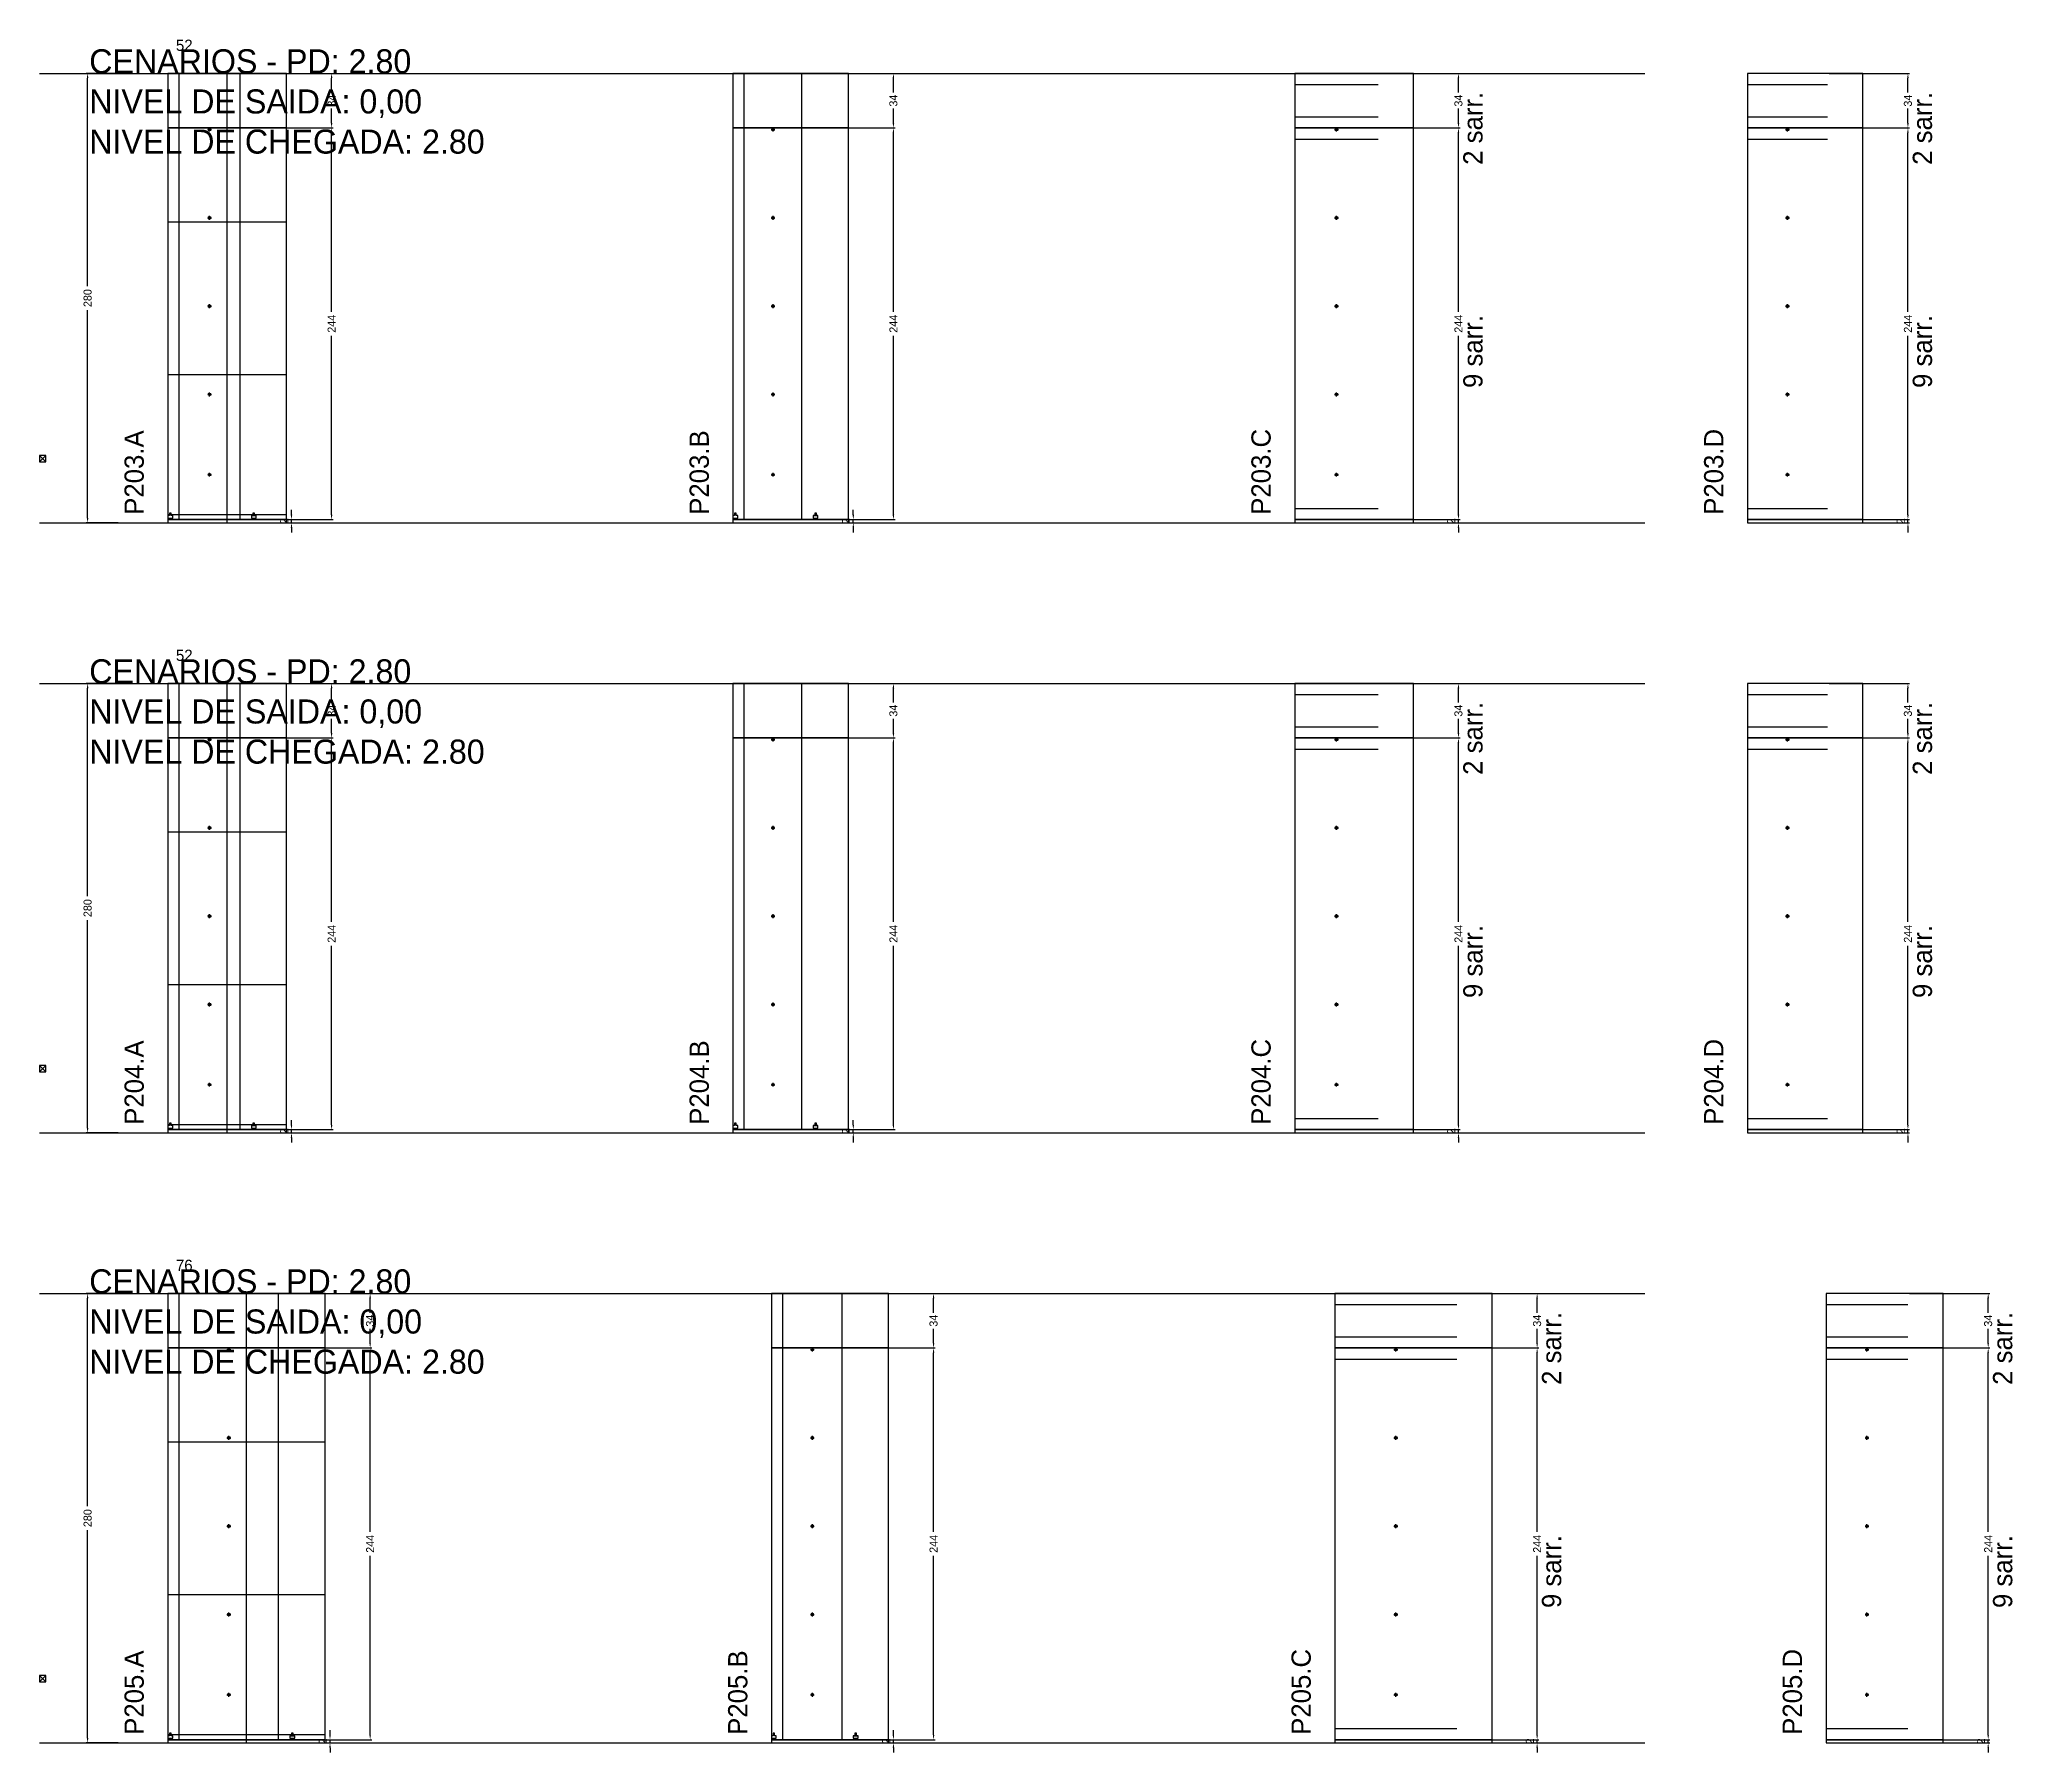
# Model space of a CAD drawing. Header units: centimetres. Extents: x -10500 to 4147, y -7606 to 295.
# Drawn here: x -7000 to -5771, y -3046 to -1979 of the extents above; entities that cross this region are included whole.
import ezdxf

# ---------------------------------------------------------------- set-up
doc = ezdxf.new("R2010")
doc.units = ezdxf.units.CM
doc.linetypes.add('DASHED', pattern=[2, -2])
for name, color, linetype in [('COTA', 241, 'Continuous'), ('COTAS FURACAO', 16, 'Continuous'), ('Madeira', 30, 'Continuous'), ('NOMENCLATURA', 7, 'Continuous'), ('Nível', 160, 'Continuous'), ('Painéis', 200, 'Continuous'), ('Perfil Metálico', 150, 'Continuous'), ('SARR_2.2x7', 40, 'Continuous'), ('SARRAFO DE PRESSAO', 200, 'Continuous'), ('texto', 7, 'Continuous')]:
    doc.layers.add(name, color=color, linetype=linetype)
doc.dimstyles.new('PAINEL-NOVA', dxfattribs={"dimtxt": 5, "dimasz": 3, "dimexe": 1, "dimexo": 1, "dimgap": 1, "dimtad": 1, "dimcen": 2.5, "dimazin": 3, "dimtfac": 1, "dimtmove": 0, "dimatfit": 3})

msp = doc.modelspace()

# ---------------------------------------------------------------- texts
at = {"layer": 'NOMENCLATURA'}
for s, p in [('CENARIOS - PD: 2.80', (-6969, -2000)), ('NIVEL DE SAIDA: 0,00', (-6969, -2025)), ('NIVEL DE CHEGADA: 2.80', (-6969, -2050)), ('CENARIOS - PD: 2.80', (-6969, -2380)), ('NIVEL DE SAIDA: 0,00', (-6969, -2405)), ('NIVEL DE CHEGADA: 2.80', (-6969, -2430)), ('CENARIOS - PD: 2.80', (-6969, -2760)), ('NIVEL DE SAIDA: 0,00', (-6969, -2785)), ('NIVEL DE CHEGADA: 2.80', (-6969, -2810))]:
    msp.add_text(s, height=15, dxfattribs=at).set_placement(p)
for s, p in [('2 sarr.', (-6101, -2057)), ('2 sarr.', (-5821, -2057)), ('9 sarr.', (-6101, -2196)), ('9 sarr.', (-5821, -2196)), ('P203.A', (-6935, -2275)), ('P203.B', (-6583, -2275)), ('P203.C', (-6233, -2275)), ('P203.D', (-5951, -2275)), ('2 sarr.', (-6101, -2437)), ('2 sarr.', (-5821, -2437)), ('9 sarr.', (-6101, -2576)), ('9 sarr.', (-5821, -2576)), ('P204.A', (-6935, -2655)), ('P204.B', (-6583, -2655)), ('P204.C', (-6233, -2655)), ('P204.D', (-5951, -2655)), ('2 sarr.', (-6052, -2817)), ('2 sarr.', (-5771, -2817)), ('9 sarr.', (-6052, -2956)), ('9 sarr.', (-5771, -2956)), ('P205.A', (-6935, -3035)), ('P205.B', (-6559, -3035)), ('P205.C', (-6208, -3035)), ('P205.D', (-5902, -3035))]:
    msp.add_text(s, height=12, rotation=90, dxfattribs=at).set_placement(p)
at = {"layer": 'texto'}
for s, p in [('52', (-6915, -1986)), ('52', (-6915, -2366)), ('76', (-6915, -2746))]:
    msp.add_text(s, height=7, dxfattribs=at).set_placement(p)

# ---------------------------------------------------------------- blocks, each defined once
blk = doc.blocks.new('_CLOSEDFILLED')
at = {"color": 0, "linetype": 'BYBLOCK'}
blk.add_solid([(-1, 0.16), (0, 0), (-1, -0.16)], dxfattribs=at)
blk = doc.blocks.new('*D183')
for p, q in [((-6951, -2760), (-6971, -2760)), ((-6970, -2892.5), (-6970, -2763)), ((-6970, -3037), (-6970, -2907.5)), ((-6951, -3040), (-6971, -3040))]:
    blk.add_line(p, q)
at = {"layer": 'Defpoints'}
for p in [(-6950, -2760), (-6970, -3040), (-6950, -3040)]:
    blk.add_point(p, dxfattribs=at)
at = {"layer": 'COTA', "xscale": 3, "yscale": 3}
for p, rotation in [((-6970, -2760), 90), ((-6970, -3040), 270)]:
    blk.add_blockref('_CLOSEDFILLED', p, dxfattribs=dict(at, rotation=rotation))
at = {"layer": 'COTA', "insert": (-6970, -2900), "char_height": 5, "attachment_point": 5, "rotation": 90}
blk.add_mtext('280', dxfattribs=at)
blk = doc.blocks.new('MULDURA')
at = {"layer": 'Paineis'}
for p, q in [((0, 0), (4, 4)), ((4, 0), (0, 4))]:
    blk.add_line(p, q, dxfattribs=at)
blk.add_lwpolyline([(0, 0), (4, 0), (4, 4), (0, 4)], close=True, dxfattribs=at)
blk = doc.blocks.new('*D185')
for p, q in [((-6843, -2794), (-6793, -2794)), ((-6794, -2908.5), (-6794, -2797)), ((-6794, -3035), (-6794, -2923.5)), ((-6843, -3038), (-6793, -3038))]:
    blk.add_line(p, q)
at = {"layer": 'Defpoints'}
for p in [(-6844, -2794), (-6844, -3038), (-6794, -3038)]:
    blk.add_point(p, dxfattribs=at)
at = {"layer": 'COTA', "xscale": 3, "yscale": 3}
for p, rotation in [((-6794, -2794), 90), ((-6794, -3038), 270)]:
    blk.add_blockref('_CLOSEDFILLED', p, dxfattribs=dict(at, rotation=rotation))
at = {"layer": 'COTA', "insert": (-6794, -2916), "char_height": 5, "attachment_point": 5, "rotation": 90}
blk.add_mtext('244', dxfattribs=at)
blk = doc.blocks.new('*D186')
for p, q in [((-6843, -2760), (-6793, -2760)), ((-6794, -2772), (-6794, -2763)), ((-6794, -2791), (-6794, -2782)), ((-6843, -2794), (-6793, -2794))]:
    blk.add_line(p, q)
at = {"layer": 'Defpoints'}
for p in [(-6844, -2760), (-6844, -2794), (-6794, -2794)]:
    blk.add_point(p, dxfattribs=at)
at = {"layer": 'COTA', "xscale": 3, "yscale": 3}
for p, rotation in [((-6794, -2760), 90), ((-6794, -2794), 270)]:
    blk.add_blockref('_CLOSEDFILLED', p, dxfattribs=dict(at, rotation=rotation))
at = {"layer": 'COTA', "insert": (-6794, -2777), "char_height": 5, "attachment_point": 5, "rotation": 90}
blk.add_mtext('34', dxfattribs=at)
blk = doc.blocks.new('SLIPTEE')
at = {"layer": 'Paineis'}
blk.add_lwpolyline([(0, 0), (3, 0), (3, 1.5), (2, 1.5), (2, 3), (1, 3), (1, 1.5), (0, 1.5)], close=True, dxfattribs=at)
blk = doc.blocks.new('SLIPTDD')
at = {"layer": 'Paineis'}
blk.add_line((0, 1.5), (3, 1.5), dxfattribs=at)
blk.add_lwpolyline([(0, 0), (3, 0), (3, 1.5), (2, 1.5), (2, 3), (1, 3), (1, 1.5), (0, 1.5)], close=True, dxfattribs=at)
blk = doc.blocks.new('furacao')
at = {"layer": 'COTAS FURACAO'}
for p, q in [((-1.2, 0), (1.2, 0)), ((0, -1.2), (0, 1.2))]:
    blk.add_line(p, q, dxfattribs=at)
blk.add_circle((0, 0), 0.8, dxfattribs=at)
blk = doc.blocks.new('*D188')
for p, q in [((-6492, -2794), (-6442, -2794)), ((-6443, -2908.5), (-6443, -2797)), ((-6443, -3035), (-6443, -2923.5)), ((-6492, -3038), (-6442, -3038))]:
    blk.add_line(p, q)
at = {"layer": 'Defpoints'}
for p in [(-6493, -2794), (-6493, -3038), (-6443, -3038)]:
    blk.add_point(p, dxfattribs=at)
at = {"layer": 'COTA', "xscale": 3, "yscale": 3}
for p, rotation in [((-6443, -2794), 90), ((-6443, -3038), 270)]:
    blk.add_blockref('_CLOSEDFILLED', p, dxfattribs=dict(at, rotation=rotation))
at = {"layer": 'COTA', "insert": (-6443, -2916), "char_height": 5, "attachment_point": 5, "rotation": 90}
blk.add_mtext('244', dxfattribs=at)
blk = doc.blocks.new('*D189')
for p, q in [((-6492, -2760), (-6442, -2760)), ((-6443, -2772), (-6443, -2763)), ((-6443, -2791), (-6443, -2782)), ((-6492, -2794), (-6442, -2794))]:
    blk.add_line(p, q)
at = {"layer": 'Defpoints'}
for p in [(-6493, -2760), (-6493, -2794), (-6443, -2794)]:
    blk.add_point(p, dxfattribs=at)
at = {"layer": 'COTA', "xscale": 3, "yscale": 3}
for p, rotation in [((-6443, -2760), 90), ((-6443, -2794), 270)]:
    blk.add_blockref('_CLOSEDFILLED', p, dxfattribs=dict(at, rotation=rotation))
at = {"layer": 'COTA', "insert": (-6443, -2777), "char_height": 5, "attachment_point": 5, "rotation": 90}
blk.add_mtext('34', dxfattribs=at)
blk = doc.blocks.new('*D191')
for p, q in [((-6116, -2794), (-6066, -2794)), ((-6067, -2908.5), (-6067, -2797)), ((-6067, -3035), (-6067, -2923.5)), ((-6116, -3038), (-6066, -3038))]:
    blk.add_line(p, q)
at = {"layer": 'Defpoints'}
for p in [(-6117, -2794), (-6117, -3038), (-6067, -3038)]:
    blk.add_point(p, dxfattribs=at)
at = {"layer": 'COTA', "xscale": 3, "yscale": 3}
for p, rotation in [((-6067, -2794), 90), ((-6067, -3038), 270)]:
    blk.add_blockref('_CLOSEDFILLED', p, dxfattribs=dict(at, rotation=rotation))
at = {"layer": 'COTA', "insert": (-6067, -2916), "char_height": 5, "attachment_point": 5, "rotation": 90}
blk.add_mtext('244', dxfattribs=at)
blk = doc.blocks.new('*D192')
for p, q in [((-6116, -2760), (-6066, -2760)), ((-6067, -2772), (-6067, -2763)), ((-6067, -2791), (-6067, -2782)), ((-6116, -2794), (-6066, -2794))]:
    blk.add_line(p, q)
at = {"layer": 'Defpoints'}
for p in [(-6117, -2760), (-6117, -2794), (-6067, -2794)]:
    blk.add_point(p, dxfattribs=at)
at = {"layer": 'COTA', "xscale": 3, "yscale": 3}
for p, rotation in [((-6067, -2760), 90), ((-6067, -2794), 270)]:
    blk.add_blockref('_CLOSEDFILLED', p, dxfattribs=dict(at, rotation=rotation))
at = {"layer": 'COTA', "insert": (-6067, -2777), "char_height": 5, "attachment_point": 5, "rotation": 90}
blk.add_mtext('34', dxfattribs=at)
blk = doc.blocks.new('*D194')
for p, q in [((-5835, -2794), (-5785, -2794)), ((-5786, -2908.5), (-5786, -2797)), ((-5786, -3035), (-5786, -2923.5)), ((-5835, -3038), (-5785, -3038))]:
    blk.add_line(p, q)
at = {"layer": 'Defpoints'}
for p in [(-5836, -2794), (-5836, -3038), (-5786, -3038)]:
    blk.add_point(p, dxfattribs=at)
at = {"layer": 'COTA', "xscale": 3, "yscale": 3}
for p, rotation in [((-5786, -2794), 90), ((-5786, -3038), 270)]:
    blk.add_blockref('_CLOSEDFILLED', p, dxfattribs=dict(at, rotation=rotation))
at = {"layer": 'COTA', "insert": (-5786, -2916), "char_height": 5, "attachment_point": 5, "rotation": 90}
blk.add_mtext('244', dxfattribs=at)
blk = doc.blocks.new('*D195')
for p, q in [((-5835, -2760), (-5785, -2760)), ((-5786, -2772), (-5786, -2763)), ((-5786, -2791), (-5786, -2782)), ((-5835, -2794), (-5785, -2794))]:
    blk.add_line(p, q)
at = {"layer": 'Defpoints'}
for p in [(-5836, -2760), (-5836, -2794), (-5786, -2794)]:
    blk.add_point(p, dxfattribs=at)
at = {"layer": 'COTA', "xscale": 3, "yscale": 3}
for p, rotation in [((-5786, -2760), 90), ((-5786, -2794), 270)]:
    blk.add_blockref('_CLOSEDFILLED', p, dxfattribs=dict(at, rotation=rotation))
at = {"layer": 'COTA', "insert": (-5786, -2777), "char_height": 5, "attachment_point": 5, "rotation": 90}
blk.add_mtext('34', dxfattribs=at)
blk = doc.blocks.new('*D157')
for p, q in [((-6951, -2380), (-6971, -2380)), ((-6970, -2512.5), (-6970, -2383)), ((-6970, -2657), (-6970, -2527.5)), ((-6951, -2660), (-6971, -2660))]:
    blk.add_line(p, q)
at = {"layer": 'Defpoints'}
for p in [(-6950, -2380), (-6970, -2660), (-6950, -2660)]:
    blk.add_point(p, dxfattribs=at)
at = {"layer": 'COTA', "xscale": 3, "yscale": 3}
for p, rotation in [((-6970, -2380), 90), ((-6970, -2660), 270)]:
    blk.add_blockref('_CLOSEDFILLED', p, dxfattribs=dict(at, rotation=rotation))
at = {"layer": 'COTA', "insert": (-6970, -2520), "char_height": 5, "attachment_point": 5, "rotation": 90}
blk.add_mtext('280', dxfattribs=at)
blk = doc.blocks.new('*D159')
for p, q in [((-6867, -2414), (-6817, -2414)), ((-6818, -2528.5), (-6818, -2417)), ((-6818, -2655), (-6818, -2543.5)), ((-6867, -2658), (-6817, -2658))]:
    blk.add_line(p, q)
at = {"layer": 'Defpoints'}
for p in [(-6868, -2414), (-6868, -2658), (-6818, -2658)]:
    blk.add_point(p, dxfattribs=at)
at = {"layer": 'COTA', "xscale": 3, "yscale": 3}
for p, rotation in [((-6818, -2414), 90), ((-6818, -2658), 270)]:
    blk.add_blockref('_CLOSEDFILLED', p, dxfattribs=dict(at, rotation=rotation))
at = {"layer": 'COTA', "insert": (-6818, -2536), "char_height": 5, "attachment_point": 5, "rotation": 90}
blk.add_mtext('244', dxfattribs=at)
blk = doc.blocks.new('*D160')
for p, q in [((-6867, -2380), (-6817, -2380)), ((-6818, -2392), (-6818, -2383)), ((-6818, -2411), (-6818, -2402)), ((-6867, -2414), (-6817, -2414))]:
    blk.add_line(p, q)
at = {"layer": 'Defpoints'}
for p in [(-6868, -2380), (-6868, -2414), (-6818, -2414)]:
    blk.add_point(p, dxfattribs=at)
at = {"layer": 'COTA', "xscale": 3, "yscale": 3}
for p, rotation in [((-6818, -2380), 90), ((-6818, -2414), 270)]:
    blk.add_blockref('_CLOSEDFILLED', p, dxfattribs=dict(at, rotation=rotation))
at = {"layer": 'COTA', "insert": (-6818, -2397), "char_height": 5, "attachment_point": 5, "rotation": 90}
blk.add_mtext('34', dxfattribs=at)
blk = doc.blocks.new('*D162')
for p, q in [((-6517, -2414), (-6467, -2414)), ((-6468, -2528.5), (-6468, -2417)), ((-6468, -2655), (-6468, -2543.5)), ((-6517, -2658), (-6467, -2658))]:
    blk.add_line(p, q)
at = {"layer": 'Defpoints'}
for p in [(-6518, -2414), (-6518, -2658), (-6468, -2658)]:
    blk.add_point(p, dxfattribs=at)
at = {"layer": 'COTA', "xscale": 3, "yscale": 3}
for p, rotation in [((-6468, -2414), 90), ((-6468, -2658), 270)]:
    blk.add_blockref('_CLOSEDFILLED', p, dxfattribs=dict(at, rotation=rotation))
at = {"layer": 'COTA', "insert": (-6468, -2536), "char_height": 5, "attachment_point": 5, "rotation": 90}
blk.add_mtext('244', dxfattribs=at)
blk = doc.blocks.new('*D163')
for p, q in [((-6517, -2380), (-6467, -2380)), ((-6468, -2392), (-6468, -2383)), ((-6468, -2411), (-6468, -2402)), ((-6517, -2414), (-6467, -2414))]:
    blk.add_line(p, q)
at = {"layer": 'Defpoints'}
for p in [(-6518, -2380), (-6518, -2414), (-6468, -2414)]:
    blk.add_point(p, dxfattribs=at)
at = {"layer": 'COTA', "xscale": 3, "yscale": 3}
for p, rotation in [((-6468, -2380), 90), ((-6468, -2414), 270)]:
    blk.add_blockref('_CLOSEDFILLED', p, dxfattribs=dict(at, rotation=rotation))
at = {"layer": 'COTA', "insert": (-6468, -2397), "char_height": 5, "attachment_point": 5, "rotation": 90}
blk.add_mtext('34', dxfattribs=at)
blk = doc.blocks.new('*D165')
for p, q in [((-6165, -2414), (-6115, -2414)), ((-6116, -2528.5), (-6116, -2417)), ((-6116, -2655), (-6116, -2543.5)), ((-6165, -2658), (-6115, -2658))]:
    blk.add_line(p, q)
at = {"layer": 'Defpoints'}
for p in [(-6166, -2414), (-6166, -2658), (-6116, -2658)]:
    blk.add_point(p, dxfattribs=at)
at = {"layer": 'COTA', "xscale": 3, "yscale": 3}
for p, rotation in [((-6116, -2414), 90), ((-6116, -2658), 270)]:
    blk.add_blockref('_CLOSEDFILLED', p, dxfattribs=dict(at, rotation=rotation))
at = {"layer": 'COTA', "insert": (-6116, -2536), "char_height": 5, "attachment_point": 5, "rotation": 90}
blk.add_mtext('244', dxfattribs=at)
blk = doc.blocks.new('*D166')
for p, q in [((-6165, -2380), (-6115, -2380)), ((-6116, -2392), (-6116, -2383)), ((-6116, -2411), (-6116, -2402)), ((-6165, -2414), (-6115, -2414))]:
    blk.add_line(p, q)
at = {"layer": 'Defpoints'}
for p in [(-6166, -2380), (-6166, -2414), (-6116, -2414)]:
    blk.add_point(p, dxfattribs=at)
at = {"layer": 'COTA', "xscale": 3, "yscale": 3}
for p, rotation in [((-6116, -2380), 90), ((-6116, -2414), 270)]:
    blk.add_blockref('_CLOSEDFILLED', p, dxfattribs=dict(at, rotation=rotation))
at = {"layer": 'COTA', "insert": (-6116, -2397), "char_height": 5, "attachment_point": 5, "rotation": 90}
blk.add_mtext('34', dxfattribs=at)
blk = doc.blocks.new('*D168')
for p, q in [((-5885, -2414), (-5835, -2414)), ((-5836, -2528.5), (-5836, -2417)), ((-5836, -2655), (-5836, -2543.5)), ((-5885, -2658), (-5835, -2658))]:
    blk.add_line(p, q)
at = {"layer": 'Defpoints'}
for p in [(-5886, -2414), (-5886, -2658), (-5836, -2658)]:
    blk.add_point(p, dxfattribs=at)
at = {"layer": 'COTA', "xscale": 3, "yscale": 3}
for p, rotation in [((-5836, -2414), 90), ((-5836, -2658), 270)]:
    blk.add_blockref('_CLOSEDFILLED', p, dxfattribs=dict(at, rotation=rotation))
at = {"layer": 'COTA', "insert": (-5836, -2536), "char_height": 5, "attachment_point": 5, "rotation": 90}
blk.add_mtext('244', dxfattribs=at)
blk = doc.blocks.new('*D169')
for p, q in [((-5885, -2380), (-5835, -2380)), ((-5836, -2392), (-5836, -2383)), ((-5836, -2411), (-5836, -2402)), ((-5885, -2414), (-5835, -2414))]:
    blk.add_line(p, q)
at = {"layer": 'Defpoints'}
for p in [(-5886, -2380), (-5886, -2414), (-5836, -2414)]:
    blk.add_point(p, dxfattribs=at)
at = {"layer": 'COTA', "xscale": 3, "yscale": 3}
for p, rotation in [((-5836, -2380), 90), ((-5836, -2414), 270)]:
    blk.add_blockref('_CLOSEDFILLED', p, dxfattribs=dict(at, rotation=rotation))
at = {"layer": 'COTA', "insert": (-5836, -2397), "char_height": 5, "attachment_point": 5, "rotation": 90}
blk.add_mtext('34', dxfattribs=at)
blk = doc.blocks.new('*D131')
for p, q in [((-6951, -2000), (-6971, -2000)), ((-6970, -2132.5), (-6970, -2003)), ((-6970, -2277), (-6970, -2147.5)), ((-6951, -2280), (-6971, -2280))]:
    blk.add_line(p, q)
at = {"layer": 'Defpoints'}
for p in [(-6950, -2000), (-6970, -2280), (-6950, -2280)]:
    blk.add_point(p, dxfattribs=at)
at = {"layer": 'COTA', "xscale": 3, "yscale": 3}
for p, rotation in [((-6970, -2000), 90), ((-6970, -2280), 270)]:
    blk.add_blockref('_CLOSEDFILLED', p, dxfattribs=dict(at, rotation=rotation))
at = {"layer": 'COTA', "insert": (-6970, -2140), "char_height": 5, "attachment_point": 5, "rotation": 90}
blk.add_mtext('280', dxfattribs=at)
blk = doc.blocks.new('*D133')
for p, q in [((-6867, -2034), (-6817, -2034)), ((-6818, -2148.5), (-6818, -2037)), ((-6818, -2275), (-6818, -2163.5)), ((-6867, -2278), (-6817, -2278))]:
    blk.add_line(p, q)
at = {"layer": 'Defpoints'}
for p in [(-6868, -2034), (-6868, -2278), (-6818, -2278)]:
    blk.add_point(p, dxfattribs=at)
at = {"layer": 'COTA', "xscale": 3, "yscale": 3}
for p, rotation in [((-6818, -2034), 90), ((-6818, -2278), 270)]:
    blk.add_blockref('_CLOSEDFILLED', p, dxfattribs=dict(at, rotation=rotation))
at = {"layer": 'COTA', "insert": (-6818, -2156), "char_height": 5, "attachment_point": 5, "rotation": 90}
blk.add_mtext('244', dxfattribs=at)
blk = doc.blocks.new('*D134')
for p, q in [((-6867, -2000), (-6817, -2000)), ((-6818, -2012), (-6818, -2003)), ((-6818, -2031), (-6818, -2022)), ((-6867, -2034), (-6817, -2034))]:
    blk.add_line(p, q)
at = {"layer": 'Defpoints'}
for p in [(-6868, -2000), (-6868, -2034), (-6818, -2034)]:
    blk.add_point(p, dxfattribs=at)
at = {"layer": 'COTA', "xscale": 3, "yscale": 3}
for p, rotation in [((-6818, -2000), 90), ((-6818, -2034), 270)]:
    blk.add_blockref('_CLOSEDFILLED', p, dxfattribs=dict(at, rotation=rotation))
at = {"layer": 'COTA', "insert": (-6818, -2017), "char_height": 5, "attachment_point": 5, "rotation": 90}
blk.add_mtext('34', dxfattribs=at)
blk = doc.blocks.new('*D136')
for p, q in [((-6517, -2034), (-6467, -2034)), ((-6468, -2148.5), (-6468, -2037)), ((-6468, -2275), (-6468, -2163.5)), ((-6517, -2278), (-6467, -2278))]:
    blk.add_line(p, q)
at = {"layer": 'Defpoints'}
for p in [(-6518, -2034), (-6518, -2278), (-6468, -2278)]:
    blk.add_point(p, dxfattribs=at)
at = {"layer": 'COTA', "xscale": 3, "yscale": 3}
for p, rotation in [((-6468, -2034), 90), ((-6468, -2278), 270)]:
    blk.add_blockref('_CLOSEDFILLED', p, dxfattribs=dict(at, rotation=rotation))
at = {"layer": 'COTA', "insert": (-6468, -2156), "char_height": 5, "attachment_point": 5, "rotation": 90}
blk.add_mtext('244', dxfattribs=at)
blk = doc.blocks.new('*D137')
for p, q in [((-6517, -2000), (-6467, -2000)), ((-6468, -2012), (-6468, -2003)), ((-6468, -2031), (-6468, -2022)), ((-6517, -2034), (-6467, -2034))]:
    blk.add_line(p, q)
at = {"layer": 'Defpoints'}
for p in [(-6518, -2000), (-6518, -2034), (-6468, -2034)]:
    blk.add_point(p, dxfattribs=at)
at = {"layer": 'COTA', "xscale": 3, "yscale": 3}
for p, rotation in [((-6468, -2000), 90), ((-6468, -2034), 270)]:
    blk.add_blockref('_CLOSEDFILLED', p, dxfattribs=dict(at, rotation=rotation))
at = {"layer": 'COTA', "insert": (-6468, -2017), "char_height": 5, "attachment_point": 5, "rotation": 90}
blk.add_mtext('34', dxfattribs=at)
blk = doc.blocks.new('*D139')
for p, q in [((-6165, -2034), (-6115, -2034)), ((-6116, -2148.5), (-6116, -2037)), ((-6116, -2275), (-6116, -2163.5)), ((-6165, -2278), (-6115, -2278))]:
    blk.add_line(p, q)
at = {"layer": 'Defpoints'}
for p in [(-6166, -2034), (-6166, -2278), (-6116, -2278)]:
    blk.add_point(p, dxfattribs=at)
at = {"layer": 'COTA', "xscale": 3, "yscale": 3}
for p, rotation in [((-6116, -2034), 90), ((-6116, -2278), 270)]:
    blk.add_blockref('_CLOSEDFILLED', p, dxfattribs=dict(at, rotation=rotation))
at = {"layer": 'COTA', "insert": (-6116, -2156), "char_height": 5, "attachment_point": 5, "rotation": 90}
blk.add_mtext('244', dxfattribs=at)
blk = doc.blocks.new('*D140')
for p, q in [((-6165, -2000), (-6115, -2000)), ((-6116, -2012), (-6116, -2003)), ((-6116, -2031), (-6116, -2022)), ((-6165, -2034), (-6115, -2034))]:
    blk.add_line(p, q)
at = {"layer": 'Defpoints'}
for p in [(-6166, -2000), (-6166, -2034), (-6116, -2034)]:
    blk.add_point(p, dxfattribs=at)
at = {"layer": 'COTA', "xscale": 3, "yscale": 3}
for p, rotation in [((-6116, -2000), 90), ((-6116, -2034), 270)]:
    blk.add_blockref('_CLOSEDFILLED', p, dxfattribs=dict(at, rotation=rotation))
at = {"layer": 'COTA', "insert": (-6116, -2017), "char_height": 5, "attachment_point": 5, "rotation": 90}
blk.add_mtext('34', dxfattribs=at)
blk = doc.blocks.new('*D142')
for p, q in [((-5885, -2034), (-5835, -2034)), ((-5836, -2148.5), (-5836, -2037)), ((-5836, -2275), (-5836, -2163.5)), ((-5885, -2278), (-5835, -2278))]:
    blk.add_line(p, q)
at = {"layer": 'Defpoints'}
for p in [(-5886, -2034), (-5886, -2278), (-5836, -2278)]:
    blk.add_point(p, dxfattribs=at)
at = {"layer": 'COTA', "xscale": 3, "yscale": 3}
for p, rotation in [((-5836, -2034), 90), ((-5836, -2278), 270)]:
    blk.add_blockref('_CLOSEDFILLED', p, dxfattribs=dict(at, rotation=rotation))
at = {"layer": 'COTA', "insert": (-5836, -2156), "char_height": 5, "attachment_point": 5, "rotation": 90}
blk.add_mtext('244', dxfattribs=at)
blk = doc.blocks.new('*D143')
for p, q in [((-5885, -2000), (-5835, -2000)), ((-5836, -2012), (-5836, -2003)), ((-5836, -2031), (-5836, -2022)), ((-5885, -2034), (-5835, -2034))]:
    blk.add_line(p, q)
at = {"layer": 'Defpoints'}
for p in [(-5886, -2000), (-5886, -2034), (-5836, -2034)]:
    blk.add_point(p, dxfattribs=at)
at = {"layer": 'COTA', "xscale": 3, "yscale": 3}
for p, rotation in [((-5836, -2000), 90), ((-5836, -2034), 270)]:
    blk.add_blockref('_CLOSEDFILLED', p, dxfattribs=dict(at, rotation=rotation))
at = {"layer": 'COTA', "insert": (-5836, -2017), "char_height": 5, "attachment_point": 5, "rotation": 90}
blk.add_mtext('34', dxfattribs=at)

# ---------------------------------------------------------------- dimensions: what is measured, and where the dimension line sits
at = {"layer": 'COTA'}
for base, p1, p2, picture, middle in [((-6970, -2280), (-6950, -2280), (-6950, -2000), '*D131', (-6970, -2140)), ((-6818, -2034), (-6868, -2034), (-6868, -2000), '*D134', (-6818, -2017)), ((-6468, -2034), (-6518, -2034), (-6518, -2000), '*D137', (-6468, -2017)), ((-6116, -2034), (-6166, -2034), (-6166, -2000), '*D140', (-6116, -2017)), ((-5836, -2034), (-5886, -2034), (-5886, -2000), '*D143', (-5836, -2017)), ((-6818, -2278), (-6868, -2278), (-6868, -2034), '*D133', (-6818, -2156)), ((-6468, -2278), (-6518, -2278), (-6518, -2034), '*D136', (-6468, -2156)), ((-6116, -2278), (-6166, -2278), (-6166, -2034), '*D139', (-6116, -2156)), ((-5836, -2278), (-5886, -2278), (-5886, -2034), '*D142', (-5836, -2156)), ((-6970, -2660), (-6950, -2660), (-6950, -2380), '*D157', (-6970, -2520)), ((-6818, -2414), (-6868, -2414), (-6868, -2380), '*D160', (-6818, -2397)), ((-6468, -2414), (-6518, -2414), (-6518, -2380), '*D163', (-6468, -2397)), ((-6116, -2414), (-6166, -2414), (-6166, -2380), '*D166', (-6116, -2397)), ((-5836, -2414), (-5886, -2414), (-5886, -2380), '*D169', (-5836, -2397)), ((-6818, -2658), (-6868, -2658), (-6868, -2414), '*D159', (-6818, -2536)), ((-6468, -2658), (-6518, -2658), (-6518, -2414), '*D162', (-6468, -2536)), ((-6116, -2658), (-6166, -2658), (-6166, -2414), '*D165', (-6116, -2536)), ((-5836, -2658), (-5886, -2658), (-5886, -2414), '*D168', (-5836, -2536)), ((-6970, -3040), (-6950, -3040), (-6950, -2760), '*D183', (-6970, -2900)), ((-6794, -2794), (-6844, -2794), (-6844, -2760), '*D186', (-6794, -2777)), ((-6443, -2794), (-6493, -2794), (-6493, -2760), '*D189', (-6443, -2777)), ((-6067, -2794), (-6117, -2794), (-6117, -2760), '*D192', (-6067, -2777)), ((-5786, -2794), (-5836, -2794), (-5836, -2760), '*D195', (-5786, -2777)), ((-6794, -3038), (-6844, -3038), (-6844, -2794), '*D185', (-6794, -2916)), ((-6443, -3038), (-6493, -3038), (-6493, -2794), '*D188', (-6443, -2916)), ((-6067, -3038), (-6117, -3038), (-6117, -2794), '*D191', (-6067, -2916)), ((-5786, -3038), (-5836, -3038), (-5836, -2794), '*D194', (-5786, -2916))]:
    dim = msp.add_linear_dim(base=base, p1=p1, p2=p2, angle=90, dimstyle='PAINEL-NOVA', dxfattribs=at)
    dim.commit()
    dim.dimension.update_dxf_attribs({"geometry": picture, "text_midpoint": middle})
for base, p1, p2 in [((-6843, -2280), (-6868, -2280), (-6868, -2278)), ((-6493, -2280), (-6518, -2280), (-6518, -2278)), ((-6116, -2280), (-6166, -2280), (-6166, -2278)), ((-5836, -2280), (-5886, -2280), (-5886, -2278)), ((-6843, -2660), (-6868, -2660), (-6868, -2658)), ((-6493, -2660), (-6518, -2660), (-6518, -2658)), ((-6116, -2660), (-6166, -2660), (-6166, -2658)), ((-5836, -2660), (-5886, -2660), (-5886, -2658)), ((-6819, -3040), (-6844, -3040), (-6844, -3038)), ((-6468, -3040), (-6493, -3040), (-6493, -3038)), ((-6067, -3040), (-6117, -3040), (-6117, -3038)), ((-5786, -3040), (-5836, -3040), (-5836, -3038))]:
    msp.add_linear_dim(base=base, p1=p1, p2=p2, angle=90, dimstyle='PAINEL-NOVA', dxfattribs=at).render()

# ---------------------------------------------------------------- linework, layer by layer
at = {"layer": 'Madeira'}
for points in [[(-6920, -2092.4), (-6846, -2092.4)], [(-6920, -2187.6), (-6846, -2187.6)], [(-6920, -2472.4), (-6846, -2472.4)], [(-6920, -2567.6), (-6846, -2567.6)], [(-6920, -2852.4), (-6822, -2852.4)], [(-6920, -2947.6), (-6822, -2947.6)]]:
    msp.add_lwpolyline(points, dxfattribs=at)
at = {"layer": 'Nível', "linetype": 'DASHED'}
for points in [[(-7000, -2000), (-6000, -2000)], [(-7000, -2280), (-6000, -2280)], [(-7000, -2380), (-6000, -2380)], [(-7000, -2660), (-6000, -2660)], [(-7000, -2760), (-6000, -2760)], [(-7000, -3040), (-6000, -3040)]]:
    msp.add_lwpolyline(points, dxfattribs=at)
at = {"layer": 'Painéis'}
for points in [[(-6920, -2034), (-6846, -2034), (-6846, -2000), (-6920, -2000)], [(-6920, -2280), (-6846, -2280), (-6846, -2000), (-6920, -2000)], [(-6568, -2034), (-6496, -2034), (-6496, -2000), (-6568, -2000)], [(-6218, -2034), (-6144, -2034), (-6144, -2000), (-6218, -2000)], [(-5936, -2034), (-5864, -2034), (-5864, -2000), (-5936, -2000)], [(-6920, -2278), (-6846, -2278), (-6846, -2034), (-6920, -2034)], [(-6568, -2278), (-6496, -2278), (-6496, -2034), (-6568, -2034)], [(-6218, -2278), (-6144, -2278), (-6144, -2034), (-6218, -2034)], [(-5936, -2278), (-5864, -2278), (-5864, -2034), (-5936, -2034)], [(-6920, -2280), (-6846, -2280), (-6846, -2278), (-6920, -2278)], [(-6568, -2280), (-6496, -2280), (-6496, -2278), (-6568, -2278)], [(-6218, -2280), (-6144, -2280), (-6144, -2278), (-6218, -2278)], [(-5936, -2280), (-5864, -2280), (-5864, -2278), (-5936, -2278)], [(-6920, -2414), (-6846, -2414), (-6846, -2380), (-6920, -2380)], [(-6920, -2660), (-6846, -2660), (-6846, -2380), (-6920, -2380)], [(-6568, -2414), (-6496, -2414), (-6496, -2380), (-6568, -2380)], [(-6218, -2414), (-6144, -2414), (-6144, -2380), (-6218, -2380)], [(-5936, -2414), (-5864, -2414), (-5864, -2380), (-5936, -2380)], [(-6920, -2658), (-6846, -2658), (-6846, -2414), (-6920, -2414)], [(-6568, -2658), (-6496, -2658), (-6496, -2414), (-6568, -2414)], [(-6218, -2658), (-6144, -2658), (-6144, -2414), (-6218, -2414)], [(-5936, -2658), (-5864, -2658), (-5864, -2414), (-5936, -2414)], [(-6920, -2660), (-6846, -2660), (-6846, -2658), (-6920, -2658)], [(-6568, -2660), (-6496, -2660), (-6496, -2658), (-6568, -2658)], [(-6218, -2660), (-6144, -2660), (-6144, -2658), (-6218, -2658)], [(-5936, -2660), (-5864, -2660), (-5864, -2658), (-5936, -2658)], [(-6920, -2794), (-6822, -2794), (-6822, -2760), (-6920, -2760)], [(-6920, -3040), (-6822, -3040), (-6822, -2760), (-6920, -2760)], [(-6544, -2794), (-6471, -2794), (-6471, -2760), (-6544, -2760)], [(-6193, -2794), (-6095, -2794), (-6095, -2760), (-6193, -2760)], [(-5887, -2794), (-5814, -2794), (-5814, -2760), (-5887, -2760)], [(-6920, -3038), (-6822, -3038), (-6822, -2794), (-6920, -2794)], [(-6544, -3038), (-6471, -3038), (-6471, -2794), (-6544, -2794)], [(-6193, -3038), (-6095, -3038), (-6095, -2794), (-6193, -2794)], [(-5887, -3038), (-5814, -3038), (-5814, -2794), (-5887, -2794)], [(-6920, -3040), (-6822, -3040), (-6822, -3038), (-6920, -3038)], [(-6544, -3040), (-6471, -3040), (-6471, -3038), (-6544, -3038)], [(-6193, -3040), (-6095, -3040), (-6095, -3038), (-6193, -3038)], [(-5887, -3040), (-5814, -3040), (-5814, -3038), (-5887, -3038)]]:
    msp.add_lwpolyline(points, close=True, dxfattribs=at)
at = {"layer": 'Perfil Metálico'}
for p, q in [((-6883, -2280), (-6883, -2000)), ((-6883, -2660), (-6883, -2380)), ((-6871, -3040), (-6871, -2760))]:
    msp.add_line(p, q, dxfattribs=at)
at = {"layer": 'SARR_2.2x7'}
for points in [[(-6913, -2034), (-6913, -2000)], [(-6875, -2034), (-6875, -2000)], [(-6561, -2034), (-6561, -2000)], [(-6525, -2034), (-6525, -2000)], [(-6218, -2007), (-6166, -2007)], [(-5936, -2007), (-5886, -2007)], [(-6218, -2027), (-6166, -2027)], [(-5936, -2027), (-5886, -2027)], [(-6218, -2041), (-6166, -2041)], [(-5936, -2041), (-5886, -2041)], [(-6218, -2271), (-6166, -2271)], [(-5936, -2271), (-5886, -2271)], [(-6913, -2414), (-6913, -2380)], [(-6875, -2414), (-6875, -2380)], [(-6561, -2414), (-6561, -2380)], [(-6525, -2414), (-6525, -2380)], [(-6218, -2387), (-6166, -2387)], [(-5936, -2387), (-5886, -2387)], [(-6218, -2407), (-6166, -2407)], [(-5936, -2407), (-5886, -2407)], [(-6218, -2421), (-6166, -2421)], [(-5936, -2421), (-5886, -2421)], [(-6218, -2651), (-6166, -2651)], [(-5936, -2651), (-5886, -2651)], [(-6913, -2794), (-6913, -2760)], [(-6851, -2794), (-6851, -2760)], [(-6537, -2794), (-6537, -2760)], [(-6500, -2794), (-6500, -2760)], [(-6193, -2767), (-6117, -2767)], [(-5887, -2767), (-5836, -2767)], [(-6193, -2787), (-6117, -2787)], [(-5887, -2787), (-5836, -2787)], [(-6193, -2801), (-6117, -2801)], [(-5887, -2801), (-5836, -2801)], [(-6193, -3031), (-6117, -3031)], [(-5887, -3031), (-5836, -3031)]]:
    msp.add_lwpolyline(points, dxfattribs=at)
at = {"layer": 'SARR_2.2x7', "linetype": 'DASHED'}
for points in [[(-6913, -2278), (-6913, -2034)], [(-6875, -2278), (-6875, -2034)], [(-6561, -2278), (-6561, -2034)], [(-6525, -2278), (-6525, -2034)], [(-6913, -2658), (-6913, -2414)], [(-6875, -2658), (-6875, -2414)], [(-6561, -2658), (-6561, -2414)], [(-6525, -2658), (-6525, -2414)], [(-6913, -3038), (-6913, -2794)], [(-6851, -3038), (-6851, -2794)], [(-6537, -3038), (-6537, -2794)], [(-6500, -3038), (-6500, -2794)]]:
    msp.add_lwpolyline(points, dxfattribs=at)
at = {"layer": 'SARRAFO DE PRESSAO'}
for points in [[(-6920, -2280), (-6846, -2280), (-6846, -2275), (-6920, -2275)], [(-6920, -2660), (-6846, -2660), (-6846, -2655), (-6920, -2655)], [(-6920, -3040), (-6822, -3040), (-6822, -3035), (-6920, -3035)]]:
    msp.add_lwpolyline(points, close=True, dxfattribs=at)

# ---------------------------------------------------------------- block references
at = {"layer": 'COTA'}
for name, p in [('furacao', (-6894, -2035)), ('furacao', (-6543, -2035)), ('furacao', (-6192, -2035)), ('furacao', (-5911, -2035)), ('furacao', (-6894, -2090)), ('furacao', (-6543, -2090)), ('furacao', (-6192, -2090)), ('furacao', (-5911, -2090)), ('furacao', (-6894, -2145)), ('furacao', (-6543, -2145)), ('furacao', (-6192, -2145)), ('furacao', (-5911, -2145)), ('furacao', (-6894, -2200)), ('furacao', (-6543, -2200)), ('furacao', (-6192, -2200)), ('furacao', (-5911, -2200)), ('MULDURA', (-7000, -2242)), ('furacao', (-6894, -2250)), ('furacao', (-6543, -2250)), ('furacao', (-6192, -2250)), ('furacao', (-5911, -2250)), ('SLIPTEE', (-6920, -2277)), ('SLIPTDD', (-6868, -2277)), ('SLIPTEE', (-6568, -2277)), ('SLIPTDD', (-6518, -2277)), ('furacao', (-6894, -2415)), ('furacao', (-6543, -2415)), ('furacao', (-6192, -2415)), ('furacao', (-5911, -2415)), ('furacao', (-6894, -2470)), ('furacao', (-6543, -2470)), ('furacao', (-6192, -2470)), ('furacao', (-5911, -2470)), ('furacao', (-6894, -2525)), ('furacao', (-6543, -2525)), ('furacao', (-6192, -2525)), ('furacao', (-5911, -2525)), ('furacao', (-6894, -2580)), ('furacao', (-6543, -2580)), ('furacao', (-6192, -2580)), ('furacao', (-5911, -2580)), ('MULDURA', (-7000, -2622)), ('furacao', (-6894, -2630)), ('furacao', (-6543, -2630)), ('furacao', (-6192, -2630)), ('furacao', (-5911, -2630)), ('SLIPTEE', (-6920, -2657)), ('SLIPTDD', (-6868, -2657)), ('SLIPTEE', (-6568, -2657)), ('SLIPTDD', (-6518, -2657)), ('furacao', (-6882, -2795)), ('furacao', (-6518.5, -2795)), ('furacao', (-6155, -2795)), ('furacao', (-5861.5, -2795)), ('furacao', (-6882, -2850)), ('furacao', (-6518.5, -2850)), ('furacao', (-6155, -2850)), ('furacao', (-5861.5, -2850)), ('furacao', (-6882, -2905)), ('furacao', (-6518.5, -2905)), ('furacao', (-6155, -2905)), ('furacao', (-5861.5, -2905)), ('furacao', (-6882, -2960)), ('furacao', (-6518.5, -2960)), ('furacao', (-6155, -2960)), ('furacao', (-5861.5, -2960)), ('MULDURA', (-7000, -3002)), ('furacao', (-6882, -3010)), ('furacao', (-6518.5, -3010)), ('furacao', (-6155, -3010)), ('furacao', (-5861.5, -3010)), ('SLIPTEE', (-6920, -3037)), ('SLIPTDD', (-6844, -3037)), ('SLIPTEE', (-6544, -3037)), ('SLIPTDD', (-6493, -3037))]:
    msp.add_blockref(name, p, dxfattribs=at)

msp.set_redraw_order([(e.dxf.handle, doc.entitydb.next_handle()) for e in msp.query("TEXT MTEXT ATTDEF DIMENSION ARC_DIMENSION")])  # texts and dimensions are drawn at this point

doc.saveas('drawing.dxf')
